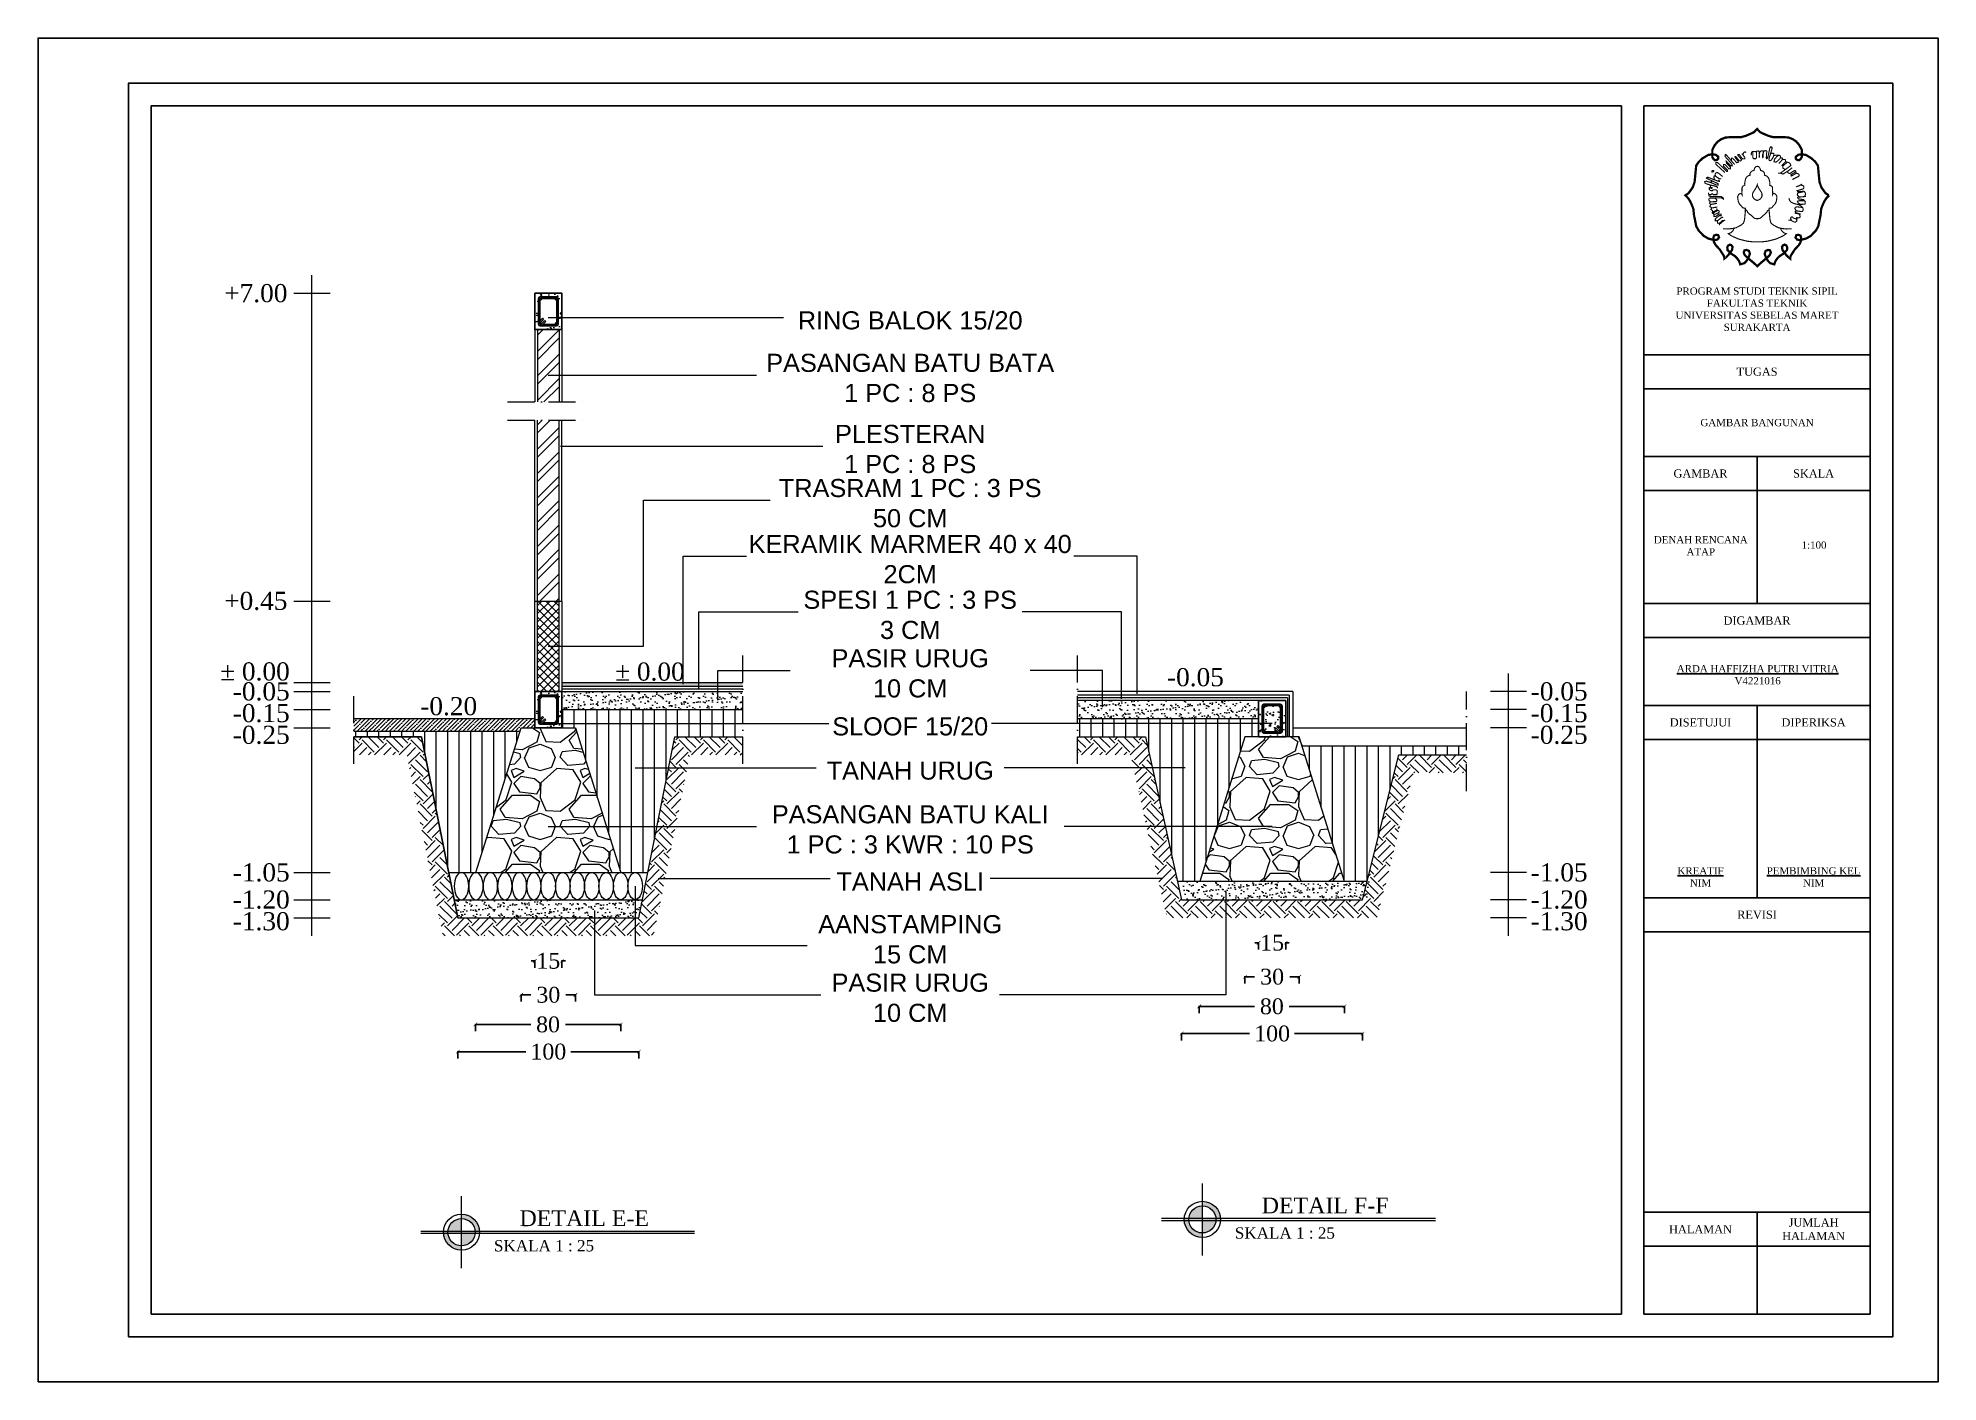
# Model space of a CAD drawing. Header units: millimetres. Extents: x -12161372 to 46643, y -9506984 to 15358.
# Drawn here: x 15943 to 20143, y -5825 to -2855 of the extents above; entities that cross this region are included whole.
import ezdxf

# ---------------------------------------------------------------- set-up
doc = ezdxf.new("R2010")
doc.units = ezdxf.units.MM
doc.linetypes.add('ACAD_ISO10W100', pattern=[18, 12, -3, 0, -3])
for name, color, linetype, lineweight in [('dimensi', 50, 'Continuous', 5), ('garis potongan', 3, 'ACAD_ISO10W100', 18), ('hatch', 7, 'Continuous', 5), ('Normalisasi', 7, 'Continuous', 0), ('pondasi', 7, 'Continuous', 13), ('teks', 255, 'Continuous', 5)]:
    doc.layers.add(name, color=color, linetype=linetype, lineweight=lineweight)
doc.layers.add('sloof', color=7, linetype='Continuous')
doc.styles.add('st3', font='arial.ttf', dxfattribs={"height": 10})
doc.styles.get("Standard").update_dxf_attribs({"font": 'arial.ttf'})
doc.styles.add('teks1', font='times.ttf', dxfattribs={"height": 35})
doc.styles.add('teks3', font='times.ttf', dxfattribs={"height": 25})
doc.linetypes.add('BATTING', pattern='A,0.00254,-2.54,[134,ltypeshp.shx,S=2.54,R=0,X=-2.54,Y=0],-5.08,[134,ltypeshp.shx,S=2.54,R=180,X=2.54,Y=0],-2.54', length=10.16254)
doc.dimstyles.new('dimensi1', dxfattribs={"dimtxt": 35, "dimasz": 8, "dimexe": 15, "dimexo": 20, "dimgap": 15, "dimtad": 0, "dimdec": 0, "dimlfac": 0.25, "dimzin": 0, "dimdsep": 46, "dimtxsty": 'teks1', "dimblk": 'ARCHTICK', "dimcen": 0.09, "dimadec": 0, "dimazin": 0, "dimtfac": 1, "dimtdec": 0, "dimtix": 1, "dimtofl": 0, "dimtmove": 0, "dimatfit": 3, "dimldrblk": 'ARCHTICK', "dimfxl": 1, "dimfxlon": 1, "dimtolj": 1, "dimtzin": 0, "dimarcsym": 0})
pattern_1 = [(37.5, (-1235.9, -4750.622), (-0.640013, 19.57653), [0, -15.4432, 0, -17.272, 0, -16.51]), (7.5, (-1235.9, -4750.622), (17.98093, 28.673004), [0, -8.3312, 0, -13.9192, 0, -5.334]), (327.5, (-1248.397, -4750.622), (31.639695, 0.057487), [0, -5.08, 0, -18.288, 0, -23.876]), (317.5, (-1248.397, -4750.622), (30.54226, 8.917173), [0, -2.54, 0, -11.9888, 0, -13.716])]
pattern_2 = [(45, (-1235.9, -958.082), (0, 53.88154), [38.1, -38.1]), (45, (-1246.003, -947.98), (0, 53.88154), [38.1, -38.1]), (45, (-1256.106, -937.877), (0, 53.88154), [38.1, -38.1]), (135, (-1256.106, -931.14), (-53.88154, 0), [38.1, -38.1]), (135, (-1246.003, -921.04), (-53.88154, 0), [38.1, -38.1]), (135, (-1235.9, -910.936), (-53.88154, 0), [38.1, -38.1])]
pattern_3 = [(45, (-1235.9, -4750.62), (-26.94077, 26.94077), []), (45, (-1217.94, -4750.62), (-26.94077, 26.94077), [])]

msp = doc.modelspace()

# ---------------------------------------------------------------- texts
at = {"attachment_point": 5}
for s, insert, char_height, width in [('{\\fTimes New Roman|b0|i0|c0|p18;PROGRAM STUDI TEKNIK SIPIL\\PFAKULTAS TEKNIK\\PUNIVERSITAS SEBELAS MARET\\PSURAKARTA}', (19743.026, -3454.534), 16, 500), ('{\\fTimes New Roman|b0|i0|c0|p18;TUGAS}', (19743.026, -3592.685), 18, 500), ('{\\fTimes New Roman|b0|i0|c0|p18;GAMBAR BANGUNAN}', (19743.026, -3705.185), 16, 500), ('{\\fTimes New Roman|b0|i0|c0|p18;GAMBAR}', (19618.026, -3817.685), 18, 250), ('{\\fTimes New Roman|b0|i0|c0|p18;SKALA}', (19868.026, -3817.685), 18, 250), ('{\\fTimes New Roman|b0|i0|c0|p18;DENAH RENCANA ATAP}', (19618.626, -3977.334), 16, 250), ('{\\fTimes New Roman|b0|i0|c0|p18;1:100}', (19869.017, -3975.889), 16, 250), ('{\\fTimes New Roman|b0|i0|c0|p18;DIGAMBAR}', (19743.026, -4142.685), 18, 500), ('{\\fTimes New Roman|b0|i0|c0|p18;\\LARDA HAFFIZHA PUTRI VITRIA\\l\\PV4221016}', (19744.424, -4262.416), 16, 500), ('{\\fTimes New Roman|b0|i0|c0|p18;DISETUJUI}', (19618.026, -4367.685), 18, 250), ('{\\fTimes New Roman|b0|i0|c0|p18;DIPERIKSA}', (19868.026, -4367.685), 18, 250), ('{\\fTimes New Roman|b0|i0|c0|p18;\\LKREATIF\\l\\PNIM}', (19618.026, -4708.97), 16, 250), ('{\\fTimes New Roman|b0|i0|c0|p18;\\LPEMBIMBING KEL\\l\\PNIM}', (19868.026, -4708.97), 16, 250), ('{\\fTimes New Roman|b0|i0|c0|p18;REVISI}', (19743.026, -4792.685), 18, 500), ('{\\fTimes New Roman|b0|i0|c0|p18;HALAMAN}', (19618.026, -5487.685), 18, 250), ('{\\fTimes New Roman|b0|i0|c0|p18;JUMLAH\\PHALAMAN}', (19868.026, -5487.685), 18, 250)]:
    msp.add_mtext(s, dxfattribs=dict(at, insert=insert, char_height=char_height, width=width))
at = {"layer": 'dimensi', "char_height": 40, "attachment_point": 5, "style": 'teks3'}
for s, width, insert in [('+7.00', 17.13429, (16424.524, -3419.397)), ('+0.45', 17.13429, (16424.524, -4099.397)), ('%%P 0.00', 252.20239, (16422.524, -4255.348)), ('%%P 0.00', 252.20239, (17295.623, -4255.752)), ('-0.05', 17.13429, (16436.524, -4299.397)), ('-0.05', 17.13429, (18501.579, -4268.02)), ('-0.05', 17.13429, (19305.588, -4299.397)), ('-0.20', 17.13429, (16850.905, -4332.109)), ('-0.15', 17.13429, (16436.524, -4347.397)), ('-0.15', 17.13429, (19305.588, -4347.397)), ('-0.25', 17.13429, (16436.524, -4395.397)), ('-0.25', 17.13429, (19305.588, -4395.397)), ('-1.05', 17.13429, (16436.524, -4699.397)), ('-1.05', 17.13429, (19305.588, -4699.397)), ('-1.20', 17.13429, (16436.524, -4759.397)), ('-1.20', 17.13429, (19305.588, -4759.397)), ('-1.30', 17.13429, (16436.524, -4807.397)), ('-1.30', 17.13429, (19305.588, -4807.397))]:
    msp.add_mtext_dynamic_manual_height_columns(s, width=width, gutter_width=15, heights=[0], dxfattribs=dict(at, insert=insert))
at = {"layer": 'hatch', "ltscale": 0.8, "attachment_point": 5}
for s, width, insert, char_height, style in [('DETAIL F-F', 430, (18788.25, -5435.167), 35, 'teks1'), ('DETAIL E-E', 430, (17150.545, -5463.371), 35, 'teks1'), ('SKALA 1 : 25', 254.73915, (18699.291, -5496.172), 25, 'teks3'), ('SKALA 1 : 25', 254.73915, (17061.587, -5524.375), 25, 'teks3')]:
    msp.add_mtext_dynamic_manual_height_columns(s, width=width, gutter_width=125, heights=[0], dxfattribs=dict(at, insert=insert, char_height=char_height, style=style))
at = {"layer": 'teks', "char_height": 40, "attachment_point": 5, "style": 'st3'}
for s, width, insert in [('RING BALOK 15/20', 525.73842, (17871.056, -3479.397)), ('PASANGAN BATU BATA\\P1 PC : 8 PS', 774.94828, (17871.056, -3606.609)), ('PLESTERAN\\P1 PC : 8 PS', 331.29959, (17871.056, -3763.636)), ('TRASRAM 1 PC : 3 PS\\P50 CM', 714.38905, (17871.056, -3883.272)), ('KERAMIK MARMER 40 x 40\\P2CM', 805.30181, (17871.056, -4006.951)), ('SPESI 1 PC : 3 PS\\P3 CM', 654.51652, (17871.056, -4130.187)), ('PASIR URUG 10 CM', 389.13483, (17871.056, -4259.387)), ('SLOOF 15/20', 363.23504, (17871.056, -4376.66)), ('TANAH URUG', 381.95679, (17871.056, -4474.293)), ('PASANGAN BATU KALI\\P1 PC : 3 KWR : 10 PS', 764.86058, (17871.056, -4604.206)), ('TANAH ASLI', 331.14062, (17871.056, -4719.492)), ('AANSTAMPING\\P15 CM', 478.24011, (17871.056, -4847.105)), ('PASIR URUG\\P10 CM', 408.70219, (17871.056, -4976.304))]:
    msp.add_mtext_dynamic_manual_height_columns(s, width=width, gutter_width=15, heights=[0], dxfattribs=dict(at, insert=insert))

# ---------------------------------------------------------------- blocks, each defined once
blk = doc.blocks.new('_ArchTick')
at = {"color": 0, "linetype": 'ByBlock', "const_width": 0.15}
blk.add_lwpolyline([(-0.5, -0.5), (0.5, 0.5)], dxfattribs=at)
blk = doc.blocks.new('*D585')
at = {"layer": 'Defpoints', "color": 0, "transparency": 16777216}
for p in [(17041.1, -4379.4), (17101.1, -4379.4), (17101.1, -4894.6)]:
    blk.add_point(p, dxfattribs=at)
at = {"layer": 'hatch', "color": 0, "lineweight": -2, "transparency": 16777216}
for p, q in [((17041.1, -4894.6), (17033.1, -4894.6)), ((17041.1, -4893.6), (17041.1, -4909.6)), ((17101.1, -4893.6), (17101.1, -4909.6)), ((17101.1, -4894.6), (17109.1, -4894.6))]:
    blk.add_line(p, q, dxfattribs=at)
at = {"layer": 'hatch', "color": 0, "lineweight": -2, "transparency": 16777216, "xscale": 8, "yscale": 8, "zscale": 8}
blk.add_blockref('_ArchTick', (17041.1, -4894.6), dxfattribs=at)
at = {"layer": 'hatch', "color": 0, "lineweight": -2, "transparency": 16777216, "xscale": 8, "yscale": 8, "zscale": 8, "rotation": 180}
blk.add_blockref('_ArchTick', (17101.1, -4894.6), dxfattribs=at)
at = {"layer": 'hatch', "color": 0, "transparency": 16777216, "insert": (17071.1, -4894.6), "char_height": 35, "attachment_point": 5, "style": 'teks1'}
blk.add_mtext('\\A1;15', dxfattribs=at)
blk = doc.blocks.new('*D586')
at = {"layer": 'Defpoints', "color": 0, "transparency": 16777216}
for p in [(17011.1, -4379.4), (17131.1, -4379.4), (17131.1, -4969.7)]:
    blk.add_point(p, dxfattribs=at)
at = {"layer": 'hatch', "color": 0, "lineweight": -2, "transparency": 16777216}
for p, q in [((17011.1, -4968.7), (17011.1, -4984.7)), ((17011.1, -4969.7), (17032.2, -4969.7)), ((17131.1, -4969.7), (17109.9, -4969.7)), ((17131.1, -4968.7), (17131.1, -4984.7))]:
    blk.add_line(p, q, dxfattribs=at)
at = {"layer": 'hatch', "color": 0, "lineweight": -2, "transparency": 16777216, "xscale": 8, "yscale": 8, "zscale": 8, "rotation": 180}
blk.add_blockref('_ArchTick', (17011.1, -4969.7), dxfattribs=at)
at = {"layer": 'hatch', "color": 0, "lineweight": -2, "transparency": 16777216, "xscale": 8, "yscale": 8, "zscale": 8}
blk.add_blockref('_ArchTick', (17131.1, -4969.7), dxfattribs=at)
at = {"layer": 'hatch', "color": 0, "transparency": 16777216, "insert": (17071.1, -4969.7), "char_height": 35, "attachment_point": 5, "style": 'teks1'}
blk.add_mtext('\\A1;30', dxfattribs=at)
blk = doc.blocks.new('*D587')
at = {"layer": 'Defpoints', "color": 0, "transparency": 16777216}
for p in [(16910, -4699.5), (17231.1, -4699.4), (17231.1, -5035.2)]:
    blk.add_point(p, dxfattribs=at)
at = {"layer": 'hatch', "color": 0, "lineweight": -2, "transparency": 16777216}
for p, q in [((16910, -5034.2), (16910, -5050.2)), ((16910, -5035.2), (17032.2, -5035.2)), ((17231.1, -5035.2), (17108.9, -5035.2)), ((17231.1, -5034.2), (17231.1, -5050.2))]:
    blk.add_line(p, q, dxfattribs=at)
at = {"layer": 'hatch', "color": 0, "lineweight": -2, "transparency": 16777216, "xscale": 8, "yscale": 8, "zscale": 8, "rotation": 180}
blk.add_blockref('_ArchTick', (16910, -5035.2), dxfattribs=at)
at = {"layer": 'hatch', "color": 0, "lineweight": -2, "transparency": 16777216, "xscale": 8, "yscale": 8, "zscale": 8}
blk.add_blockref('_ArchTick', (17231.1, -5035.2), dxfattribs=at)
at = {"layer": 'hatch', "color": 0, "transparency": 16777216, "insert": (17070.5, -5035.2), "char_height": 35, "attachment_point": 5, "style": 'teks1'}
blk.add_mtext('\\A1;80', dxfattribs=at)
blk = doc.blocks.new('*D588')
at = {"layer": 'Defpoints', "color": 0, "transparency": 16777216}
for p in [(16871.1, -4799.4), (17271.1, -4799.4), (17271.1, -5095.3)]:
    blk.add_point(p, dxfattribs=at)
at = {"layer": 'hatch', "color": 0, "lineweight": -2, "transparency": 16777216}
for p, q in [((16871.1, -5094.3), (16871.1, -5110.3)), ((16871.1, -5095.3), (17021.2, -5095.3)), ((17271.1, -5095.3), (17120.9, -5095.3)), ((17271.1, -5094.3), (17271.1, -5110.3))]:
    blk.add_line(p, q, dxfattribs=at)
at = {"layer": 'hatch', "color": 0, "lineweight": -2, "transparency": 16777216, "xscale": 8, "yscale": 8, "zscale": 8, "rotation": 180}
blk.add_blockref('_ArchTick', (16871.1, -5095.3), dxfattribs=at)
at = {"layer": 'hatch', "color": 0, "lineweight": -2, "transparency": 16777216, "xscale": 8, "yscale": 8, "zscale": 8}
blk.add_blockref('_ArchTick', (17271.1, -5095.3), dxfattribs=at)
at = {"layer": 'hatch', "color": 0, "transparency": 16777216, "insert": (17071.1, -5095.3), "char_height": 35, "attachment_point": 5, "style": 'teks1'}
blk.add_mtext('\\A1;100', dxfattribs=at)
blk = doc.blocks.new('*D589')
at = {"layer": 'Defpoints', "color": 0, "transparency": 16777216}
for p in [(18641.1, -4339.4), (18701.1, -4339.4), (18701.1, -4854.6)]:
    blk.add_point(p, dxfattribs=at)
at = {"layer": 'hatch', "color": 0, "lineweight": -2, "transparency": 16777216}
for p, q in [((18641.1, -4854.6), (18633.1, -4854.6)), ((18641.1, -4853.6), (18641.1, -4869.6)), ((18701.1, -4853.6), (18701.1, -4869.6)), ((18701.1, -4854.6), (18709.1, -4854.6))]:
    blk.add_line(p, q, dxfattribs=at)
at = {"layer": 'hatch', "color": 0, "lineweight": -2, "transparency": 16777216, "xscale": 8, "yscale": 8, "zscale": 8}
blk.add_blockref('_ArchTick', (18641.1, -4854.6), dxfattribs=at)
at = {"layer": 'hatch', "color": 0, "lineweight": -2, "transparency": 16777216, "xscale": 8, "yscale": 8, "zscale": 8, "rotation": 180}
blk.add_blockref('_ArchTick', (18701.1, -4854.6), dxfattribs=at)
at = {"layer": 'hatch', "color": 0, "transparency": 16777216, "insert": (18671.1, -4854.6), "char_height": 35, "attachment_point": 5, "style": 'teks1'}
blk.add_mtext('\\A1;15', dxfattribs=at)
blk = doc.blocks.new('*D590')
at = {"layer": 'Defpoints', "color": 0, "transparency": 16777216}
for p in [(18611.1, -4339.4), (18731.1, -4339.4), (18731.1, -4929.7)]:
    blk.add_point(p, dxfattribs=at)
at = {"layer": 'hatch', "color": 0, "lineweight": -2, "transparency": 16777216}
for p, q in [((18611.1, -4928.7), (18611.1, -4944.7)), ((18611.1, -4929.7), (18632.2, -4929.7)), ((18731.1, -4929.7), (18709.9, -4929.7)), ((18731.1, -4928.7), (18731.1, -4944.7))]:
    blk.add_line(p, q, dxfattribs=at)
at = {"layer": 'hatch', "color": 0, "lineweight": -2, "transparency": 16777216, "xscale": 8, "yscale": 8, "zscale": 8, "rotation": 180}
blk.add_blockref('_ArchTick', (18611.1, -4929.7), dxfattribs=at)
at = {"layer": 'hatch', "color": 0, "lineweight": -2, "transparency": 16777216, "xscale": 8, "yscale": 8, "zscale": 8}
blk.add_blockref('_ArchTick', (18731.1, -4929.7), dxfattribs=at)
at = {"layer": 'hatch', "color": 0, "transparency": 16777216, "insert": (18671.1, -4929.7), "char_height": 35, "attachment_point": 5, "style": 'teks1'}
blk.add_mtext('\\A1;30', dxfattribs=at)
blk = doc.blocks.new('*D591')
at = {"layer": 'Defpoints', "color": 0, "transparency": 16777216}
for p in [(18510, -4659.5), (18831.1, -4659.4), (18831.1, -4995.2)]:
    blk.add_point(p, dxfattribs=at)
at = {"layer": 'hatch', "color": 0, "lineweight": -2, "transparency": 16777216}
for p, q in [((18510, -4994.2), (18510, -5010.2)), ((18510, -4995.2), (18632.2, -4995.2)), ((18831.1, -4995.2), (18708.9, -4995.2)), ((18831.1, -4994.2), (18831.1, -5010.2))]:
    blk.add_line(p, q, dxfattribs=at)
at = {"layer": 'hatch', "color": 0, "lineweight": -2, "transparency": 16777216, "xscale": 8, "yscale": 8, "zscale": 8, "rotation": 180}
blk.add_blockref('_ArchTick', (18510, -4995.2), dxfattribs=at)
at = {"layer": 'hatch', "color": 0, "lineweight": -2, "transparency": 16777216, "xscale": 8, "yscale": 8, "zscale": 8}
blk.add_blockref('_ArchTick', (18831.1, -4995.2), dxfattribs=at)
at = {"layer": 'hatch', "color": 0, "transparency": 16777216, "insert": (18670.5, -4995.2), "char_height": 35, "attachment_point": 5, "style": 'teks1'}
blk.add_mtext('\\A1;80', dxfattribs=at)
blk = doc.blocks.new('*D592')
at = {"layer": 'Defpoints', "color": 0, "transparency": 16777216}
for p in [(18471.1, -4759.4), (18871.1, -4759.4), (18871.1, -5055.3)]:
    blk.add_point(p, dxfattribs=at)
at = {"layer": 'hatch', "color": 0, "lineweight": -2, "transparency": 16777216}
for p, q in [((18471.1, -5054.3), (18471.1, -5070.3)), ((18471.1, -5055.3), (18621.2, -5055.3)), ((18871.1, -5055.3), (18720.9, -5055.3)), ((18871.1, -5054.3), (18871.1, -5070.3))]:
    blk.add_line(p, q, dxfattribs=at)
at = {"layer": 'hatch', "color": 0, "lineweight": -2, "transparency": 16777216, "xscale": 8, "yscale": 8, "zscale": 8, "rotation": 180}
blk.add_blockref('_ArchTick', (18471.1, -5055.3), dxfattribs=at)
at = {"layer": 'hatch', "color": 0, "lineweight": -2, "transparency": 16777216, "xscale": 8, "yscale": 8, "zscale": 8}
blk.add_blockref('_ArchTick', (18871.1, -5055.3), dxfattribs=at)
at = {"layer": 'hatch', "color": 0, "transparency": 16777216, "insert": (18671.1, -5055.3), "char_height": 35, "attachment_point": 5, "style": 'teks1'}
blk.add_mtext('\\A1;100', dxfattribs=at)

# ---------------------------------------------------------------- dimensions: what is measured, and where the dimension line sits
at = {"layer": 'hatch'}
for base, p1, p2, picture, middle in [((18731.056, -4929.716), (18611.056, -4339.397), (18731.056, -4339.397), '*D590', (18671.056, -4929.716)), ((18701.056, -4854.598), (18641.056, -4339.397), (18701.056, -4339.397), '*D589', (18671.056, -4854.598)), ((17131.056, -4969.716), (17011.056, -4379.397), (17131.056, -4379.397), '*D586', (17071.056, -4969.716)), ((17101.056, -4894.598), (17041.056, -4379.397), (17101.056, -4379.397), '*D585', (17071.056, -4894.598)), ((18831.056, -4995.19), (18510.001, -4659.462), (18831.056, -4659.397), '*D591', (18670.529, -4995.19)), ((17231.056, -5035.19), (16910.001, -4699.462), (17231.056, -4699.397), '*D587', (17070.529, -5035.19)), ((18871.056, -5055.275), (18471.056, -4759.397), (18871.056, -4759.397), '*D592', (18671.056, -5055.275)), ((17271.056, -5095.275), (16871.056, -4799.397), (17271.056, -4799.397), '*D588', (17071.056, -5095.275))]:
    dim = msp.add_linear_dim(base=base, p1=p1, p2=p2, dimstyle='dimensi1', dxfattribs=at)
    dim.commit()
    dim.dimension.update_dxf_attribs({"geometry": picture, "text_midpoint": middle})

# ---------------------------------------------------------------- hatches: boundary and pattern name
at = {"layer": 'hatch'}
h = msp.add_hatch(dxfattribs=at)
h.set_pattern_fill('AR-CONC', color=256, scale=0.2)
h.set_pattern_definition([(50, (-794.79, -3253.088), (36.436934, -3.187817), [3.81, -41.91]), (355, (-794.79, -3253.088), (-7.048684, 38.21137), [3.048, -33.52812]), (100.45144, (-791.754, -3253.353), (29.38825, 35.02355), [3.238, -35.61805]), (46.1842, (-794.79, -3242.928), (54.21581, -8.40847), [5.715, -62.865]), (96.63556, (-790.273, -3243.63), (47.48083, 49.48522), [4.857, -53.42712]), (351.18415, (-794.79, -3242.93), (47.48083, 49.48522), [4.572, -50.29195]), (21, (-789.71, -3245.468), (30.32288, -20.45304), [3.81, -41.91]), (326, (-789.71, -3245.468), (12.360406, 36.83759), [3.048, -33.528]), (71.45144, (-787.184, -3247.172), (42.683284, 16.384554), [3.238, -35.61799]), (37.5, (-794.791, -3253.088), (0.617721, 16.911008), [0, -33.1216, 0, -34.036, 0, -33.655]), (7.5, (-794.79, -3253.088), (13.363933, 20.036115), [0, -19.4056, 0, -32.3596, 0, -12.827]), (327.5, (-806.119, -3253.088), (27.118119, -1.145749), [0, -12.7, 0, -39.624, 0, -52.578]), (317.5, (-811.2, -3253.088), (29.625836, 5.085298), [0, -16.51, 0, -26.3144, 0, -37.338])])
h.paths.add_polyline_path([(17087.856, -3430.597, 1.88039364), (17089.816, -3432.386, 0.3793822)], flags=0)
h.paths.add_polyline_path([(17041.056, -3499.397), (17101.056, -3499.397), (17101.056, -3419.397), (17041.056, -3419.397)])
h.paths.add_polyline_path([(17053.056, -3427.397, 0.41421356), (17049.056, -3431.397), (17049.056, -3487.397, 0.41421356), (17053.056, -3491.397), (17089.056, -3491.397, 0.41421356), (17093.056, -3487.397), (17093.056, -3431.397, 0.41421356), (17089.056, -3427.397)], flags=16)
h.paths.add_polyline_path([(17054.256, -3488.197, 1.88039364), (17052.297, -3486.408, 0.3793822)], flags=0)
h = msp.add_hatch(dxfattribs=at)
h.set_pattern_fill('ANSI32', color=256, scale=4)
h.set_pattern_definition(pattern_3)
h.paths.add_polyline_path([(17047.056, -3499.397), (17095.056, -3499.397), (17095.056, -3659.397), (17047.056, -3659.397)])
h = msp.add_hatch(dxfattribs=at)
h.set_pattern_fill('ANSI32', color=256, scale=4)
h.set_pattern_definition(pattern_3)
h.paths.add_polyline_path([(17047.056, -4099.397), (17095.056, -4099.397), (17095.056, -3699.397), (17047.056, -3699.397)])
h = msp.add_hatch(dxfattribs=at)
h.set_pattern_fill('ANSI37', color=256, scale=4)
h.set_pattern_definition([(45, (-24705.957, 8450.317), (-8.980256, 8.980256), []), (135, (-24705.957, 8450.317), (-8.980256, -8.980256), [])])
h.paths.add_polyline_path([(17095.056, -4099.397), (17047.056, -4099.397), (17047.056, -4299.397), (17095.056, -4299.397)])
h = msp.add_hatch(color=256, dxfattribs=at)
h.dxf.hatch_style = 1
h.paths.add_polyline_path([(17501.056, -4279.397), (17101.056, -4279.397), (17101.056, -4287.397), (17501.056, -4287.397)])
h = msp.add_hatch(dxfattribs=at)
h.set_pattern_fill('AR-CONC', color=256, scale=0.2)
h.set_pattern_definition([(50, (-794.79, -4133.088), (36.436934, -3.187817), [3.81, -41.91]), (355, (-794.79, -4133.088), (-7.048684, 38.21137), [3.048, -33.52812]), (100.45144, (-791.754, -4133.353), (29.38825, 35.02355), [3.238, -35.61805]), (46.1842, (-794.79, -4122.928), (54.21581, -8.40847), [5.715, -62.865]), (96.63556, (-790.273, -4123.63), (47.48083, 49.48522), [4.857, -53.42712]), (351.18415, (-794.79, -4122.93), (47.48083, 49.48522), [4.572, -50.29195]), (21, (-789.71, -4125.468), (30.32288, -20.45304), [3.81, -41.91]), (326, (-789.71, -4125.468), (12.360406, 36.83759), [3.048, -33.528]), (71.45144, (-787.184, -4127.172), (42.683284, 16.384554), [3.238, -35.61799]), (37.5, (-794.791, -4133.088), (0.617721, 16.911008), [0, -33.1216, 0, -34.036, 0, -33.655]), (7.5, (-794.79, -4133.088), (13.363933, 20.036115), [0, -19.4056, 0, -32.3596, 0, -12.827]), (327.5, (-806.119, -4133.088), (27.118119, -1.145749), [0, -12.7, 0, -39.624, 0, -52.578]), (317.5, (-811.2, -4133.088), (29.625836, 5.085298), [0, -16.51, 0, -26.3144, 0, -37.338])])
h.paths.add_polyline_path([(17087.856, -4310.597, 1.88039364), (17089.816, -4312.386, 0.3793822)], flags=0)
h.paths.add_polyline_path([(17041.056, -4379.397), (17101.056, -4379.397), (17101.056, -4299.397), (17041.056, -4299.397)])
h.paths.add_polyline_path([(17053.056, -4307.397, 0.41421356), (17049.056, -4311.397), (17049.056, -4367.397, 0.41421356), (17053.056, -4371.397), (17089.056, -4371.397, 0.41421356), (17093.056, -4367.397), (17093.056, -4311.397, 0.41421356), (17089.056, -4307.397)], flags=16)
h.paths.add_polyline_path([(17054.256, -4368.197, 1.88039364), (17052.297, -4366.408, 0.3793822)], flags=0)
h = msp.add_hatch(dxfattribs=at)
h.set_pattern_fill('AR-SAND', color=256, scale=0.4)
h.set_pattern_definition(pattern_1)
h.paths.add_polyline_path([(17501.056, -4339.397), (17501.056, -4299.397), (17101.056, -4299.397), (17101.056, -4339.397)])
h = msp.add_hatch(dxfattribs=at)
h.set_pattern_fill('AR-SAND', color=256, scale=0.4)
h.set_pattern_definition([(37.5, (-1235.9, -4770.622), (-0.640013, 19.57653), [0, -15.4432, 0, -17.272, 0, -16.51]), (7.5, (-1235.9, -4770.622), (17.98093, 28.673004), [0, -8.3312, 0, -13.9192, 0, -5.334]), (327.5, (-1248.397, -4770.622), (31.639695, 0.057487), [0, -5.08, 0, -18.288, 0, -23.876]), (317.5, (-1248.397, -4770.622), (30.542258, 8.917173), [0, -2.54, 0, -11.9888, 0, -13.716])])
h.paths.add_polyline_path([(18641.056, -4359.397), (18641.056, -4319.397), (18241.056, -4319.397), (18241.056, -4359.397)])
h = msp.add_hatch(dxfattribs=at)
h.set_pattern_fill('AR-CONC', color=256, scale=0.2)
h.set_pattern_definition([(50, (-794.79, -4153.088), (36.436934, -3.187817), [3.81, -41.91]), (355, (-794.79, -4153.088), (-7.048684, 38.21137), [3.048, -33.52812]), (100.45144, (-791.754, -4153.353), (29.38825, 35.02355), [3.238, -35.61805]), (46.1842, (-794.79, -4142.928), (54.21581, -8.40847), [5.715, -62.865]), (96.63556, (-790.273, -4143.63), (47.48083, 49.48522), [4.857, -53.42712]), (351.18415, (-794.79, -4142.93), (47.48083, 49.48522), [4.572, -50.29195]), (21, (-789.71, -4145.468), (30.32288, -20.45304), [3.81, -41.91]), (326, (-789.71, -4145.468), (12.360406, 36.83759), [3.048, -33.528]), (71.45144, (-787.184, -4147.172), (42.683284, 16.384554), [3.238, -35.61799]), (37.5, (-794.791, -4153.088), (0.617721, 16.911008), [0, -33.1216, 0, -34.036, 0, -33.655]), (7.5, (-794.79, -4153.088), (13.363933, 20.036115), [0, -19.4056, 0, -32.3596, 0, -12.827]), (327.5, (-806.119, -4153.088), (27.118119, -1.145749), [0, -12.7, 0, -39.624, 0, -52.578]), (317.5, (-811.2, -4153.088), (29.625836, 5.085298), [0, -16.51, 0, -26.3144, 0, -37.338])])
h.paths.add_polyline_path([(18652.256, -4330.597), (18689.856, -4330.597), (18689.856, -4395.123), (18682.931, -4388.197), (18652.256, -4388.197)], flags=16)
h.paths.add_polyline_path([(18701.056, -4319.397), (18641.056, -4319.397), (18641.056, -4399.397), (18701.056, -4399.397)])
h.paths.add_polyline_path([(18693.056, -4331.397, 0.41421356), (18689.056, -4327.397), (18653.056, -4327.397, 0.41421356), (18649.056, -4331.397), (18649.056, -4387.397, 0.41421356), (18653.056, -4391.397), (18689.056, -4391.397, 0.41421356), (18693.056, -4387.397)], flags=16)
h.paths.add_polyline_path([(18687.856, -4330.597, 1.88039364), (18689.816, -4332.386, 0.3793822)], flags=0)
h = msp.add_hatch(dxfattribs=at)
h.set_pattern_fill('ANSI35', color=256, scale=2)
h.set_pattern_definition([(45, (-5565.003, -3592.555), (-8.980256, 8.980256), []), (45, (-5556.022, -3592.555), (-8.980256, 8.980256), [15.875, -3.175, 0, -3.175])])
h.paths.add_polyline_path([(16641.056, -4359.397), (16641.056, -4387.397), (17008.556, -4387.397), (17011.056, -4379.397), (17041.056, -4379.397), (17041.056, -4359.397)])
h = msp.add_hatch(dxfattribs=at)
h.set_pattern_fill('ANSI31', color=256, scale=8, angle=45)
h.set_pattern_definition([(90, (-1235.9, -4750.622), (-25.4, 0), [])])
h.paths.add_polyline_path([(17351.056, -4399.397), (17501.056, -4399.397), (17501.056, -4339.397), (17101.056, -4339.397), (17101.056, -4379.397), (17131.056, -4379.397), (17231.056, -4699.397), (17291.056, -4699.397)])
h = msp.add_hatch(dxfattribs=at)
h.set_pattern_fill('ANSI31', color=256, scale=8, angle=45)
h.set_pattern_definition([(90, (-1235.9, -4790.622), (-25.4, 0), [])])
h.paths.add_polyline_path([(18462.167, -4719.397), (18511.056, -4719.397), (18611.056, -4399.397), (18641.056, -4399.397), (18641.056, -4359.397), (18241.056, -4359.397), (18241.056, -4399.397), (18391.056, -4399.397)])
h = msp.add_hatch(dxfattribs=at)
h.set_pattern_fill('ANSI31', color=256, scale=8, angle=45)
h.set_pattern_definition([(90, (-1235.9, -958.082), (-25.4, 0), [])])
h.paths.add_polyline_path([(17008.556, -4387.397), (16641.056, -4387.397), (16641.056, -4399.397), (16791.056, -4399.397), (16851.056, -4699.397), (16911.056, -4699.397)])
h = msp.add_hatch(dxfattribs=at)
h.set_pattern_fill('EARTH', color=256, scale=6, angle=45)
h.set_pattern_definition(pattern_2)
h.paths.add_polyline_path([(17383.848, -4439.397), (17501.056, -4439.397), (17501.056, -4399.397), (17351.056, -4399.397), (17271.056, -4799.397), (16871.056, -4799.397), (16791.056, -4399.397), (16641.056, -4399.397), (16641.056, -4439.397), (16758.264, -4439.397), (16838.264, -4839.397), (17303.848, -4839.397)])
h = msp.add_hatch(dxfattribs=at)
h.set_pattern_fill('GRAVEL', color=256, scale=6)
h.set_pattern_definition([(228.01279, (-1126.173, -4598.222), (-1219.2, -1371.6), [20.5033, -2029.829]), (184.96974, (-1139.8886, -4613.4616), (1828.7999993, 152.4000087), [35.1843, -3483.2429]), (132.51045, (-1174.941, -4616.51), (1524.0000006, -1676.3999994), [24.8089, -2456.0834]), (267.27369, (-1234.3766, -4654.61), (152.4000003, 3048), [32.0403, -3171.9862]), (292.833654, (-1235.9006, -4686.614), (-762, 1828.8), [31.418, -3110.3885]), (357.27369, (-1223.7086, -4715.57), (-3048, 152.4000003), [32.0403, -3171.9862]), (37.69424, (-1191.7046, -4717.0936), (-1981.1999999, -1524.0000001), [42.3716, -4194.7869]), (72.25533, (-1158.1766, -4691.1856), (1066.8000003, 3352.8), [40.0032, -3960.3154]), (121.429566, (-1145.9846, -4653.086), (-1219.2000002, 1981.2), [32.1488, -3182.7327]), (175.23636, (-1162.749, -4625.654), (1676.4, -152.4), [36.7028, -1798.4362]), (222.397438, (-1199.3246, -4622.6056), (-1828.8, -1676.4), [47.4647, -4699.0064]), (138.814075, (-1083.5, -4656.134), (-1066.8, 914.4), [16.2003, -1603.834]), (171.469234, (-1095.6926, -4645.466), (1981.2, -304.7999997), [30.8209, -3051.2783]), (225, (-1126.17, -4640.89), (-2e-14, -152.4), [21.5526, -193.9736]), (203.19859, (-1136.84, -4622.606), (762, 304.8), [11.6065, -1149.0373]), (291.80141, (-1147.51, -4627.178), (-152.4, 457.2), [16.4139, -804.2852]), (30.96376, (-1141.413, -4642.418), (457.2, 304.8), [26.6592, -861.9779]), (161.56505, (-1118.553, -4628.7), (304.8, -152.4), [19.2772, -462.6539]), (16.38954, (-1235.901, -4627.178), (1524, 457.2), [27.0053, -2673.5296]), (70.346176, (-1209.993, -4619.558), (-609.6, -1676.4), [22.6559, -2242.9329]), (293.19859, (-1118.553, -4598.222), (-304.8, 762), [23.2128, -1137.431]), (343.61046, (-1109.409, -4619.558), (-1524, 457.2), [27.0053, -2673.5296]), (339.44395, (-1235.9, -4721.666), (-762, 304.8), [26.0421, -1276.0641]), (294.77514, (-1211.517, -4730.81), (-762.000001, 1676.3999996), [21.8203, -2160.2156]), (66.80141, (-1117.029, -4750.622), (304.8, 762), [23.2128, -1137.431]), (17.354025, (-1107.885, -4729.286), (-1981.2, -609.6), [25.547, -2529.1426]), (69.44395, (-1191.705, -4750.622), (-304.8, -762), [13.021, -1289.0851]), (101.30993, (-1126.173, -4750.622), (-152.4, 609.6), [7.7709, -769.3197]), (165.96376, (-1127.697, -4743), (457.2, -152.4), [31.418, -596.9433]), (186.009006, (-1158.1766, -4735.382), (1524, 152.4), [29.116, -2882.4819]), (303.69007, (-1141.413, -4656.134), (-152.4, 304.8), [21.9794, -527.5066]), (353.157227, (-1129.2206, -4674.4216), (2590.8, -304.7999999), [38.3734, -3798.9605]), (60.9454, (-1091.12, -4678.994), (-609.6, -1066.8), [15.6905, -1553.3635]), (90, (-1083.5, -4665.28), (-152.4, 152.4), [9.144, -143.256]), (120.25644, (-1161.225, -4730.81), (609.6, -1066.8), [21.172, -2096.0364]), (48.01279, (-1171.893, -4712.522), (1219.2, 1371.6), [41.0066, -2009.3257]), (0, (-1144.46, -4682.04), (152.4, 152.4), [39.624, -112.776]), (325.304846, (-1104.837, -4682.042), (1524.0000006, -1066.799999), [24.0966, -2385.559]), (254.0546, (-1085.025, -4695.758), (-152.4, -609.6), [22.1897, -1087.299]), (207.645975, (-1091.1206, -4717.0936), (-2895.6, -1523.9999998), [36.1287, -3576.7479]), (175.42608, (-1123.1246, -4733.8576), (-1981.2, 152.4), [38.2218, -3783.9508])])
h.paths.add_polyline_path([(16911.056, -4699.397), (17231.056, -4699.397), (17131.056, -4379.397), (17011.056, -4379.397)])
h = msp.add_hatch(dxfattribs=at)
h.set_pattern_fill('EARTH', color=256, scale=6, angle=45)
h.set_pattern_definition(pattern_2)
h.paths.add_polyline_path([(18391.056, -4399.397), (18241.056, -4399.397), (18241.056, -4439.397), (18358.264, -4439.397), (18438.264, -4799.397), (18903.143, -4799.397), (18983.143, -4479.397), (19101.056, -4479.397), (19101.056, -4439.397), (18951.056, -4439.397), (18871.056, -4759.397), (18471.056, -4759.397)])
h = msp.add_hatch(dxfattribs=at)
h.set_pattern_fill('GRAVEL', color=256, scale=6)
h.set_pattern_definition([(228.01279, (-1126.173, -4618.222), (-1219.2, -1371.6), [20.5033, -2029.829]), (184.96974, (-1139.8886, -4633.4616), (1828.7999993, 152.4000087), [35.1843, -3483.2429]), (132.510447, (-1174.941, -4636.51), (1524.0000006, -1676.3999994), [24.8089, -2456.0834]), (267.27369, (-1234.3766, -4674.61), (152.4000003, 3048), [32.0403, -3171.9862]), (292.833654, (-1235.9006, -4706.614), (-762, 1828.8), [31.418, -3110.3885]), (357.27369, (-1223.7086, -4735.57), (-3048, 152.4000003), [32.0403, -3171.9862]), (37.69424, (-1191.7046, -4737.0936), (-1981.1999999, -1524.0000001), [42.3716, -4194.7869]), (72.25533, (-1158.1766, -4711.1856), (1066.8000003, 3352.7999999), [40.0032, -3960.3154]), (121.429566, (-1145.9846, -4673.086), (-1219.2000002, 1981.2), [32.1488, -3182.7327]), (175.23636, (-1162.749, -4645.654), (1676.4, -152.4), [36.7028, -1798.4362]), (222.397438, (-1199.3246, -4642.6056), (-1828.8, -1676.4000001), [47.4647, -4699.00635]), (138.814075, (-1083.5, -4676.134), (-1066.8, 914.4), [16.2003, -1603.834]), (171.469234, (-1095.6926, -4665.466), (1981.2, -304.7999997), [30.8209, -3051.2783]), (225, (-1126.17, -4660.89), (-2e-14, -152.4), [21.5526, -193.9736]), (203.19859, (-1136.84, -4642.606), (762, 304.8), [11.6065, -1149.0373]), (291.80141, (-1147.51, -4647.178), (-152.4, 457.2), [16.4139, -804.2852]), (30.96376, (-1141.413, -4662.418), (457.2, 304.8), [26.6592, -861.9779]), (161.56505, (-1118.553, -4648.7), (304.8, -152.4), [19.2772, -462.6539]), (16.38954, (-1235.901, -4647.178), (1524, 457.2), [27.0053, -2673.5296]), (70.346176, (-1209.993, -4639.558), (-609.6, -1676.4), [22.6559, -2242.9329]), (293.19859, (-1118.553, -4618.222), (-304.8, 762), [23.2128, -1137.431]), (343.61046, (-1109.409, -4639.558), (-1524, 457.2), [27.0053, -2673.5296]), (339.44395, (-1235.9, -4741.666), (-762, 304.8), [26.0421, -1276.0641]), (294.77514, (-1211.517, -4750.81), (-762.000001, 1676.3999996), [21.8203, -2160.2156]), (66.80141, (-1117.029, -4770.622), (304.8, 762), [23.2128, -1137.431]), (17.354025, (-1107.885, -4749.286), (-1981.2, -609.6), [25.547, -2529.1426]), (69.44395, (-1191.705, -4770.622), (-304.8, -762), [13.0211, -1289.0851]), (101.30993, (-1126.173, -4770.622), (-152.4, 609.6), [7.7709, -769.3197]), (165.96376, (-1127.697, -4763), (457.2, -152.4), [31.418, -596.9433]), (186.009006, (-1158.1766, -4755.382), (1524, 152.4), [29.116, -2882.4819]), (303.69007, (-1141.413, -4676.134), (-152.4, 304.8), [21.9794, -527.5066]), (353.157227, (-1129.2206, -4694.4216), (2590.8, -304.7999999), [38.3734, -3798.9605]), (60.9454, (-1091.12, -4698.994), (-609.6, -1066.8), [15.6905, -1553.3635]), (90, (-1083.5, -4685.28), (-152.4, 152.4), [9.144, -143.256]), (120.25644, (-1161.225, -4750.81), (609.6, -1066.8), [21.172, -2096.0364]), (48.01279, (-1171.893, -4732.522), (1219.2, 1371.6), [41.0066, -2009.3257]), (0, (-1144.46, -4702.04), (152.4, 152.4), [39.624, -112.776]), (325.304846, (-1104.837, -4702.042), (1524.0000006, -1066.799999), [24.0966, -2385.559]), (254.0546, (-1085.025, -4715.758), (-152.4, -609.6), [22.1897, -1087.299]), (207.645975, (-1091.1206, -4737.0936), (-2895.6000001, -1523.9999998), [36.1287, -3576.7479]), (175.42608, (-1123.1246, -4753.8576), (-1981.2, 152.4), [38.2218, -3783.9508])])
h.paths.add_polyline_path([(18731.056, -4399.397), (18611.056, -4399.397), (18511.056, -4719.397), (18831.056, -4719.397)])
h = msp.add_hatch(dxfattribs=at)
h.set_pattern_fill('ANSI31', color=256, scale=8, angle=45)
h.set_pattern_definition([(90, (-1235.9, -978.082), (-25.4, 0), [])])
h.paths.add_polyline_path([(18737.306, -4419.397), (19101.056, -4419.397), (19101.056, -4439.397), (18951.056, -4439.397), (18881.056, -4719.397), (18831.056, -4719.397)])
h = msp.add_hatch(dxfattribs=at)
h.set_pattern_fill('AR-SAND', color=256, scale=0.4)
h.set_pattern_definition([(37.5, (-1227.012, -4710.622), (-0.640013, 19.57653), [0, -15.4432, 0, -17.272, 0, -16.51]), (7.5, (-1227.012, -4710.622), (17.98093, 28.673004), [0, -8.3312, 0, -13.9192, 0, -5.334]), (327.5, (-1239.509, -4710.622), (31.639695, 0.057487), [0, -5.08, 0, -18.288, 0, -23.876]), (317.5, (-1239.509, -4710.622), (30.542258, 8.917173), [0, -2.54, 0, -11.9888, 0, -13.716])])
h.paths.add_polyline_path([(18879.945, -4759.397), (18887.945, -4719.397), (18471.945, -4719.397), (18479.945, -4759.397)])
h = msp.add_hatch(dxfattribs=at)
h.set_pattern_fill('AR-SAND', color=256, scale=0.4)
h.set_pattern_definition(pattern_1)
h.paths.add_polyline_path([(17271.056, -4799.397), (17279.056, -4759.397), (16863.056, -4759.397), (16871.056, -4799.397)])
at = {"layer": 'hatch', "ltscale": 0.8}
h = msp.add_hatch(color=256, dxfattribs=at)
h.dxf.hatch_style = 1
h.paths.add_polyline_path([(16879.215, -5464.124, 0.38998328), (16849.319, -5491.624), (16879.215, -5491.624)])
h.paths.add_polyline_path([(16879.215, -5496.624), (16879.215, -5491.624), (16849.319, -5491.624, 0.02086055), (16849.215, -5494.124, 0.02086055), (16849.319, -5496.624)])
h.paths.add_polyline_path([(16879.215, -5491.624), (16879.215, -5496.624), (16909.11, -5496.624, 0.02086055), (16909.215, -5494.124, 0.02086055), (16909.11, -5491.624)])
h.paths.add_polyline_path([(16879.215, -5496.624), (16879.215, -5524.124, 0.38998328), (16909.11, -5496.624)])
h.paths.add_polyline_path([(16879.215, -5454.124), (16879.215, -5464.124, -0.38998328), (16909.11, -5491.624), (16919.137, -5491.624, 0.39601219)])
h.paths.add_polyline_path([(16919.137, -5496.624, 0.01563646), (16919.215, -5494.124, 0.01563646), (16919.137, -5491.624), (16909.11, -5491.624, -0.02086055), (16909.215, -5494.124, -0.02086055), (16909.11, -5496.624)])
h.paths.add_polyline_path([(16849.319, -5496.624), (16839.293, -5496.624, 0.39601219), (16879.215, -5534.124), (16879.215, -5524.124, -0.38998328)])
h.paths.add_polyline_path([(16839.293, -5491.624, 0.01563646), (16839.215, -5494.124, 0.01563646), (16839.293, -5496.624), (16849.319, -5496.624, -0.02086055), (16849.215, -5494.124, -0.02086055), (16849.319, -5491.624)])
h = msp.add_hatch(color=256, dxfattribs=at)
h.dxf.hatch_style = 1
h.paths.add_polyline_path([(18516.92, -5435.921, 0.38998328), (18487.024, -5463.421), (18516.92, -5463.421)])
h.paths.add_polyline_path([(18516.92, -5468.421), (18516.92, -5463.421), (18487.024, -5463.421, 0.02086055), (18486.92, -5465.921, 0.02086055), (18487.024, -5468.421)])
h.paths.add_polyline_path([(18516.92, -5463.421), (18516.92, -5468.421), (18546.815, -5468.421, 0.02086055), (18546.92, -5465.921, 0.02086055), (18546.815, -5463.421)])
h.paths.add_polyline_path([(18516.92, -5468.421), (18516.92, -5495.921, 0.38998328), (18546.815, -5468.421)])
h.paths.add_polyline_path([(18516.92, -5425.921), (18516.92, -5435.921, -0.38998328), (18546.815, -5463.421), (18556.841, -5463.421, 0.39601219)])
h.paths.add_polyline_path([(18556.841, -5468.421, 0.01563646), (18556.92, -5465.921, 0.01563646), (18556.841, -5463.421), (18546.815, -5463.421, -0.02086055), (18546.92, -5465.921, -0.02086055), (18546.815, -5468.421)])
h.paths.add_polyline_path([(18487.024, -5468.421), (18476.998, -5468.421, 0.39601219), (18516.92, -5505.921), (18516.92, -5495.921, -0.38998328)])
h.paths.add_polyline_path([(18476.998, -5463.421, 0.01563646), (18476.92, -5465.921, 0.01563646), (18476.998, -5468.421), (18487.024, -5468.421, -0.02086055), (18486.92, -5465.921, -0.02086055), (18487.024, -5463.421)])

# ---------------------------------------------------------------- linework, layer by layer
for p, q in [((19493.026, -3555.185), (19993.026, -3555.185)), ((19493.026, -3630.185), (19993.026, -3630.185)), ((19493.026, -3780.185), (19993.026, -3780.185)), ((19743.026, -4105.185), (19743.026, -3780.185)), ((19493.026, -3855.185), (19993.026, -3855.185)), ((19493.026, -4105.185), (19993.026, -4105.185)), ((19493.026, -4180.185), (19993.026, -4180.185)), ((19493.026, -4330.185), (19993.026, -4330.185)), ((19743.026, -4330.185), (19743.026, -4755.185)), ((19493.026, -4405.185), (19993.026, -4405.185)), ((19493.026, -4755.185), (19993.026, -4755.185)), ((19493.026, -4830.185), (19993.026, -4830.185)), ((19493.026, -5450.185), (19993.026, -5450.185)), ((19743.026, -5675.185), (19743.026, -5450.185)), ((19493.026, -5525.185), (19993.026, -5525.185))]:
    msp.add_line(p, q)
for points in [[(15943.026, -5825.185), (20143.026, -5825.185), (20143.026, -2855.185), (15943.026, -2855.185)], [(16143.026, -5725.185), (20043.026, -5725.185), (20043.026, -2955.185), (16143.026, -2955.185)], [(16193.026, -5675.185), (19443.026, -5675.185), (19443.026, -3005.185), (16193.026, -3005.185)], [(19493.026, -5675.185), (19993.026, -5675.185), (19993.026, -3005.185), (19493.026, -3005.185)]]:
    msp.add_lwpolyline(points, close=True)
at = {"color": 0, "lineweight": -3}
for points, const_width in [([(19902.42, -3202.74), (19896.124, -3209.201), (19891.478, -3216.679), (19887.349, -3225.962), (19884.783, -3232.881), (19883.435, -3246.6), (19880.726, -3259.434), (19878.415, -3271.293), (19872.639, -3281.39), (19861.549, -3292.612), (19851.693, -3298.357), (19843.466, -3300.425), (19836.181, -3301.639), (19831.464, -3300.407), (19827.917, -3296.107), (19829.893, -3290.902), (19834.359, -3289.912), (19839.216, -3291.934), (19840.632, -3297.191), (19839.407, -3305.748), (19835.764, -3312.42), (19830.705, -3317.879), (19826.253, -3322.731), (19823.015, -3327.785), (19820.182, -3332.233), (19817.552, -3336.277), (19816.135, -3341.129), (19816.135, -3342.544), (19810.671, -3338.096), (19806.219, -3333.244), (19803.791, -3329.605), (19799.339, -3323.944), (19798.125, -3316.868), (19800.756, -3313.026), (19803.994, -3311.813), (19807.838, -3313.633), (19809.862, -3317.676), (19809.255, -3323.539), (19806.827, -3326.168), (19803.791, -3329.403), (19800.351, -3332.435), (19793.268, -3336.883), (19788.412, -3341.533), (19784.162, -3347.396), (19782.478, -3351.452), (19781.183, -3355.334), (19772.117, -3352.746), (19767.585, -3348.217), (19764.994, -3344.335), (19762.728, -3340.13), (19759.774, -3332.064), (19761.89, -3325.721), (19767.236, -3323.496), (19771.803, -3324.386), (19773.473, -3329.393), (19771.023, -3335.069), (19765.454, -3340.299), (19759.885, -3345.083), (19754.762, -3349.312), (19749.861, -3353.429), (19743.513, -3359.661), (19737.164, -3353.429), (19732.264, -3349.312), (19727.14, -3345.083), (19721.572, -3340.299), (19716.003, -3335.069), (19713.552, -3329.393), (19715.223, -3324.386), (19719.79, -3323.496), (19725.136, -3325.721), (19727.252, -3332.064), (19724.298, -3340.13), (19722.031, -3344.335), (19719.441, -3348.217), (19714.908, -3352.746), (19705.843, -3355.334), (19704.547, -3351.452), (19702.864, -3347.396), (19698.614, -3341.533), (19693.757, -3336.883), (19686.675, -3332.435), (19683.235, -3329.403), (19680.199, -3326.168), (19677.771, -3323.539), (19677.164, -3317.676), (19679.187, -3313.633), (19683.032, -3311.813), (19686.27, -3313.026), (19688.901, -3316.868), (19687.687, -3323.944), (19683.235, -3329.605), (19680.806, -3333.244), (19676.354, -3338.096), (19670.891, -3342.544), (19670.891, -3341.129), (19669.474, -3336.277), (19666.843, -3332.233), (19664.01, -3327.785), (19660.773, -3322.731), (19656.321, -3317.879), (19651.262, -3312.42), (19647.619, -3305.748), (19646.393, -3297.191), (19647.81, -3291.934), (19652.666, -3289.912), (19657.132, -3290.902), (19659.109, -3296.107), (19655.561, -3300.407), (19650.845, -3301.639), (19643.56, -3300.425), (19635.333, -3298.357), (19625.476, -3292.612), (19614.386, -3281.39), (19608.611, -3271.293), (19606.3, -3259.434), (19603.591, -3246.6), (19602.242, -3232.881), (19599.677, -3225.962), (19595.548, -3216.679), (19590.902, -3209.201), (19584.605, -3202.74), (19591.782, -3197.96), (19600.753, -3185.412), (19604.99, -3173.378), (19608.526, -3137.164), (19614.125, -3128.92), (19622.671, -3120.971), (19635.048, -3113.61), (19644.596, -3112.08), (19651.663, -3113.285), (19657.181, -3117.347), (19657.181, -3121.845), (19654.131, -3124.746), (19650.218, -3125.19), (19646.425, -3122.474), (19644.207, -3118.328), (19644.207, -3114.587), (19644.207, -3101.913), (19649.795, -3091.518), (19655.877, -3084.369), (19663.891, -3078.793), (19673.622, -3074.933), (19685.654, -3074.295), (19697.926, -3074.295), (19707.451, -3074.295), (19717.526, -3071.55), (19727.966, -3067.157), (19736.065, -3063.447), (19743.026, -3056.127), (19749.986, -3063.447), (19758.085, -3067.157), (19768.526, -3071.55), (19778.6, -3074.295), (19788.125, -3074.295), (19800.398, -3074.295), (19812.43, -3074.933), (19822.161, -3078.793), (19830.174, -3084.369), (19836.256, -3091.518), (19841.844, -3101.913), (19841.844, -3114.587), (19841.844, -3118.328), (19839.626, -3122.474), (19835.834, -3125.19), (19831.92, -3124.746), (19828.87, -3121.845), (19828.87, -3117.347), (19834.388, -3113.285), (19841.455, -3112.08), (19851.003, -3113.61), (19863.38, -3120.971), (19871.926, -3128.92), (19877.525, -3137.164), (19881.062, -3173.378), (19885.298, -3185.412), (19894.269, -3197.96), (19901.446, -3202.74)], 5), ([(19711.853, -3114.528), (19712.911, -3110.203), (19713.776, -3107.993), (19715.508, -3107.128), (19716.758, -3107.032), (19717.528, -3107.32), (19718.105, -3107.993), (19718.489, -3108.57)], 2.5), ([(19730.11, -3114.648), (19730.68, -3108.197), (19733.338, -3105.92), (19741.504, -3105.73), (19741.884, -3120.15), (19740.175, -3121.857), (19735.427, -3121.857), (19733.528, -3119.391), (19733.528, -3105.915)], 2.5), ([(19741.504, -3105.73), (19746.252, -3104.781), (19746.252, -3104.781), (19747.875, -3105.661), (19747.968, -3119.498)], 2.5), ([(19747.921, -3112.58), (19748.464, -3108.183), (19749.248, -3107.215), (19751.139, -3105.28), (19752.245, -3104.543), (19756.626, -3104.405), (19756.467, -3118.91), (19755.523, -3119.5), (19754.932, -3117.731), (19755.287, -3113.603), (19757.309, -3107.346), (19758.24, -3105.022), (19761.852, -3104.157), (19764.119, -3104.723), (19764.874, -3106.233), (19764.119, -3110.384), (19763.552, -3120.196), (19764.119, -3121.895), (19766.007, -3120.574), (19767.707, -3115.102), (19768.651, -3111.328), (19769.974, -3103.969), (19771.296, -3098.497), (19772.618, -3096.044), (19775.451, -3096.044), (19776.206, -3097.742), (19775.828, -3101.327), (19769.785, -3120.196), (19769.218, -3123.027), (19769.974, -3125.291), (19771.673, -3126.423), (19773.562, -3125.668), (19776.584, -3122.083), (19779.039, -3117.555), (19780.361, -3113.026), (19779.795, -3110.196), (19777.528, -3109.818), (19774.695, -3110.196), (19772.618, -3110.384)], 2.5), ([(19671.914, -3152.347), (19652.166, -3134.359), (19651.747, -3131.292), (19652.096, -3130.455), (19655.934, -3130.385), (19676.171, -3150.116), (19677.497, -3149.768), (19677.846, -3147.258), (19669.053, -3138.682), (19668.914, -3134.568), (19671.705, -3134.568), (19680.777, -3144.19), (19684.196, -3144.399), (19683.917, -3139.867), (19675.404, -3131.57), (19675.055, -3127.806), (19684.615, -3137.288), (19688.244, -3137.427), (19687.307, -3133.588), (19674.266, -3119.131), (19672.248, -3116.424), (19672.438, -3112.998), (19674.067, -3112.316), (19693.381, -3134.659)], 2.5), ([(19686.549, -3128.409), (19686.779, -3120.749), (19689.156, -3120.672), (19697.829, -3130.665), (19701.271, -3130.352), (19701.584, -3128.007), (19694.543, -3119.254), (19694.456, -3117.524), (19696.33, -3117.524), (19703.765, -3126.704), (19706.243, -3126.824), (19708.117, -3125.918), (19708.359, -3123.442), (19700.924, -3114.504), (19700.986, -3112.63), (19703.349, -3112.554), (19710.517, -3121.772), (19713.109, -3122.153), (19716.16, -3122.229), (19715.73, -3118.494), (19709.264, -3110.571)], 2.5), ([(19779.299, -3115.476), (19784.025, -3114.127), (19787.738, -3114.127), (19792.126, -3114.465), (19794.826, -3116.151), (19795.163, -3119.86), (19791.451, -3123.907), (19785.375, -3129.64), (19780.65, -3128.628), (19781.662, -3122.895), (19784.7, -3119.523), (19787.738, -3116.151), (19790.1, -3115.476)], 2.5), ([(19806.02, -3128.366), (19809.846, -3129.529), (19813.338, -3130.36), (19815.833, -3132.354), (19817.164, -3134.68), (19817.496, -3137.173), (19805.688, -3145.814), (19794.877, -3153.79), (19789.056, -3153.624)], 2.5), ([(19795.163, -3119.86), (19799.368, -3120.722), (19799.534, -3123.381), (19791.218, -3132.853)], 2.5), ([(19794.877, -3153.79), (19800.698, -3155.784), (19810.345, -3149.802), (19820.823, -3141.826)], 2.5), ([(19799.534, -3123.381), (19803.858, -3123.547), (19806.02, -3124.71), (19806.02, -3128.366), (19797.205, -3137.505)], 2.5), ([(19809.846, -3129.529), (19800.365, -3137.838), (19799.867, -3142.49), (19802.029, -3143.82), (19805.688, -3145.814)], 2.5), ([(19810.345, -3149.802), (19811.176, -3152.793), (19813.006, -3153.956), (19815.501, -3154.621), (19825.899, -3147.903), (19828.473, -3148.971), (19828.473, -3148.971), (19828.317, -3151.113), (19817.008, -3157.663)], 2.5), ([(19645.439, -3181.395), (19640.08, -3180.229), (19636.585, -3179.063), (19631.398, -3177.579), (19627.587, -3175.29), (19627.346, -3172.674), (19630.318, -3171.28), (19641.949, -3175.094), (19645.849, -3176.767), (19650.843, -3178.933), (19655.035, -3180.702)], 2.5), ([(19655.081, -3180.656), (19656.876, -3180.104), (19656.74, -3177.007), (19631.207, -3165.182), (19632.16, -3163.275), (19634.446, -3162.894), (19656.359, -3171.476), (19659.598, -3172.048), (19659.217, -3169.95), (19657.502, -3168.424)], 2.5), ([(19635.758, -3196.667), (19635.909, -3199.691), (19637.419, -3200.749), (19638.779, -3201.203), (19640.592, -3201.354), (19642.102, -3200.749), (19642.857, -3199.691), (19643.462, -3199.54), (19644.972, -3199.54), (19645.425, -3200.447), (19646.181, -3201.505), (19654.186, -3201.354), (19654.791, -3197.725), (19654.942, -3195.004), (19655.244, -3193.19), (19654.337, -3191.829), (19652.374, -3190.922), (19650.108, -3190.468), (19647.389, -3190.468), (19645.576, -3190.922), (19644.066, -3192.585), (19641.951, -3192.736), (19639.534, -3191.98), (19638.175, -3190.619), (19637.419, -3189.108), (19637.419, -3187.747), (19637.571, -3186.084), (19638.93, -3185.479), (19641.649, -3185.479), (19643.462, -3185.63), (19643.894, -3187.005)], 2.5), ([(19640.335, -3186.575), (19640.335, -3183.634), (19639.6, -3181.133), (19639.013, -3179.662)], 2.5), ([(19640.335, -3186.575), (19640.707, -3187.251), (19641.894, -3187.926), (19643.118, -3187.926), (19643.894, -3187.005)], 2.5), ([(19641.795, -3176.523), (19642.084, -3174.645), (19642.12, -3172.696), (19642.084, -3170.024)], 2.5), ([(19645.439, -3181.395), (19650.622, -3182.604), (19651.945, -3183.192), (19654.884, -3184.075), (19655.472, -3186.134), (19655.031, -3187.164)], 2.5), ([(19648.545, -3168.393), (19648.452, -3166.124), (19647.989, -3163.948), (19647.712, -3161.355), (19648.545, -3160.058), (19649.794, -3159.688), (19652.708, -3161.494), (19655.808, -3163.624), (19658.029, -3165.059), (19660.073, -3166.403), (19662.294, -3166.588), (19664.422, -3166.541)], 2.5), ([(19651.251, -3160.591), (19650.619, -3157.642), (19650.658, -3155.935), (19651.045, -3154.46), (19652.17, -3153.257), (19653.915, -3152.636), (19655.97, -3152.752), (19657.389, -3153.656), (19658.567, -3154.305), (19659.925, -3155.469), (19661.56, -3157.043), (19662.819, -3157.909), (19663.921, -3158.776), (19665.416, -3160.036), (19666.439, -3160.902), (19667.068, -3161.532)], 2.5), ([(19817.008, -3157.663), (19820.819, -3159.268), (19831.269, -3153.004)], 2.5), ([(19820.819, -3159.268), (19817.916, -3160.892)], 2.5), ([(19826.044, -3156.136), (19829.621, -3153.993), (19832.616, -3154.755), (19834.404, -3155.393), (19835.532, -3156.565), (19836.208, -3158.232), (19835.216, -3160.801), (19822.272, -3167.193), (19821.54, -3168.565)], 2.5), ([(19842.683, -3177.972), (19836.194, -3181.544), (19829.055, -3184.143)], 2.5), ([(19839.438, -3179.758), (19842.796, -3181.057), (19845.994, -3182.018), (19846.633, -3186.179), (19845.034, -3188.419), (19840.237, -3190.019), (19831.54, -3192.744), (19833.772, -3194.908), (19846.958, -3193.735), (19849.032, -3196.101), (19850.311, -3199.302), (19849.351, -3202.982), (19847.752, -3205.543)], 2.5), ([(19636.664, -3200.22), (19637.047, -3204.358), (19641.023, -3205.443), (19663.433, -3205.323), (19668.493, -3208.94), (19668.614, -3210.99), (19664.397, -3208.337), (19646.083, -3208.699), (19639.939, -3208.699), (19637.891, -3209.423), (19636.565, -3210.99), (19636.686, -3213.402), (19639.818, -3217.141), (19652.71, -3216.779), (19654.276, -3214.97), (19653.553, -3212.558), (19650.272, -3208.616)], 2.5), ([(19640.413, -3222.991), (19637.866, -3220.463), (19639.818, -3217.141)], 2.5), ([(19642.844, -3230.831), (19638.793, -3227.587), (19640.413, -3222.991), (19654.46, -3220.557)], 2.5), ([(19645.276, -3237.05), (19640.954, -3234.076), (19642.844, -3230.831), (19655.27, -3228.669)], 2.5), ([(19643.794, -3241.311), (19644.598, -3240.688), (19645.403, -3240.065), (19646.337, -3239.493), (19647.271, -3238.922), (19648.361, -3238.247), (19649.45, -3237.571), (19650.748, -3236.948), (19652.045, -3236.325), (19653.394, -3235.805), (19654.744, -3235.286), (19654.714, -3234.284), (19654.65, -3233.187), (19653.037, -3232.864)], 2.5), ([(19667.661, -3276.856), (19679.247, -3277.131), (19687.799, -3276.304), (19696.903, -3274.375), (19707.386, -3268.863), (19712.903, -3264.453), (19714.558, -3259.767), (19715.662, -3254.255), (19716.214, -3247.916), (19717.041, -3239.923), (19717.041, -3234.41), (19717.041, -3231.379)], 2.5), ([(19819.365, -3276.856), (19807.779, -3277.131), (19799.227, -3276.304), (19790.123, -3274.375), (19779.64, -3268.863), (19774.123, -3264.453), (19772.467, -3259.767), (19771.364, -3254.255), (19770.812, -3247.916), (19769.984, -3239.923), (19769.984, -3234.41), (19769.984, -3231.379)], 2.5), ([(19849.876, -3222.285), (19833.965, -3223.131), (19828.615, -3222.003), (19823.686, -3220.453), (19819.181, -3218.48), (19816.224, -3215.52), (19814.112, -3212.138), (19814.112, -3208.896)], 2.5), ([(19843.118, -3229.402), (19838.049, -3229.05), (19830.868, -3228.063), (19827.629, -3229.614), (19826.643, -3232.291), (19829.178, -3235.955), (19830.727, -3237.224)], 2.5), ([(19845.994, -3194.981), (19833.042, -3197.381), (19831.923, -3201.782), (19833.202, -3203.463), (19836.348, -3206.611)], 2.5), ([(19850.95, -3205.383), (19831.923, -3206.983)], 2.5), ([(19831.923, -3206.983), (19834.809, -3210.721), (19845.953, -3212.437), (19849.668, -3216.727), (19849.668, -3216.727), (19849.238, -3222.319)], 2.5), ([(19847.81, -3214.582), (19833.824, -3214.816), (19832.276, -3216.789), (19834.528, -3220.171), (19838.935, -3222.866)], 2.5), ([(19833.965, -3223.131), (19838.893, -3225.526), (19841.991, -3228.063), (19844.244, -3230.741), (19844.948, -3233.137), (19844.666, -3235.674), (19844.244, -3237.365), (19842.836, -3238.915)], 2.5), ([(19645.276, -3237.05), (19643.794, -3241.311), (19644.992, -3242.774), (19647.919, -3244.622), (19650.436, -3244.636), (19653.135, -3243.597), (19654.796, -3242.558), (19656.249, -3242.142), (19658.221, -3241.623), (19659.466, -3239.649), (19659.466, -3237.779), (19657.598, -3236.325), (19655.519, -3236.661), (19652.838, -3237.825), (19650.359, -3239.142), (19648.741, -3240.205), (19646.869, -3241.319), (19644.992, -3242.774)], 2.5), ([(19655.626, -3258.796), (19650.786, -3258.796), (19650.786, -3254.669), (19659.211, -3247.852), (19663.692, -3247.852), (19663.692, -3244.622), (19658.136, -3244.622), (19651.683, -3249.646), (19647.919, -3249.646), (19647.919, -3244.622)], 2.5), ([(19669.249, -3258.796), (19666.381, -3258.796), (19659.749, -3264.716), (19655.805, -3264.357), (19655.626, -3258.796), (19664.588, -3251.978), (19668.173, -3251.26)], 2.5), ([(19659.57, -3268.663), (19660.287, -3266.51), (19669.249, -3258.796), (19672.655, -3257.36)], 2.5), ([(19692.246, -3275.451), (19690.299, -3279.989), (19688.352, -3282.366), (19685.324, -3285.392), (19681.647, -3286.905), (19679.484, -3287.553), (19685.108, -3291.659), (19691.381, -3294.684), (19697.221, -3297.278), (19702.845, -3299.655), (19709.766, -3301.384), (19715.024, -3302.772), (19720.687, -3304.186), (19726.727, -3304.846), (19733.239, -3305.6), (19739.279, -3305.695), (19743.513, -3305.44), (19747.747, -3305.695), (19753.787, -3305.6), (19760.299, -3304.846), (19766.339, -3304.186), (19772.002, -3302.772), (19777.259, -3301.384), (19784.181, -3299.655), (19789.805, -3297.278), (19795.645, -3294.684), (19801.918, -3291.659), (19807.542, -3287.553), (19805.379, -3286.905), (19801.702, -3285.392), (19798.673, -3282.366), (19796.727, -3279.989), (19794.78, -3275.451)], 2.5), ([(19831.249, -3257.359), (19829.745, -3255.132), (19823.552, -3253.164), (19820.996, -3250.311), (19818.047, -3251.196), (19817.064, -3254.738), (19820.013, -3259.166), (19826.496, -3262.507), (19820.013, -3259.166), (19817.269, -3257.669), (19814.798, -3257.618), (19812.628, -3258.161)], 2.5), ([(19839.597, -3244.27), (19826.121, -3242.253)], 2.5), ([(19830.47, -3250.73), (19831.249, -3257.359), (19830.86, -3259.153), (19828.911, -3261.025), (19827.743, -3262.195), (19826.496, -3262.507)], 2.5), ([(19842.836, -3238.915), (19830.727, -3237.224), (19827.488, -3238.21), (19827.911, -3239.902), (19829.319, -3241.593), (19839.597, -3244.27)], 2.5), ([(19834.458, -3242.932), (19836.782, -3245.504), (19837.873, -3247.844), (19838.262, -3250.34), (19837.717, -3251.9), (19835.691, -3252.446), (19833.431, -3252.836), (19830.762, -3253.217)], 2.5)]:
    msp.add_lwpolyline(points, dxfattribs=dict(at, const_width=const_width))
at = {"color": 0, "lineweight": -3, "const_width": 2.5}
for points in [[(19643.32, -3151.21), (19643.162, -3149.62), (19644.115, -3148.189), (19646.338, -3147.872), (19647.228, -3148.665), (19647.303, -3149.489), (19646.973, -3150.097), (19645.803, -3150.838), (19644.978, -3151.138), (19643.797, -3151.369), (19643.32, -3151.21)], [(19743.513, -3254.439), (19743.027, -3254.458), (19740.899, -3254.245), (19738.772, -3254.033), (19737.495, -3253.608), (19736.219, -3252.545), (19734.729, -3251.694), (19733.24, -3249.994), (19730.474, -3247.2), (19726.644, -3244.649), (19724.942, -3242.736), (19722.176, -3240.185), (19721.113, -3237.209), (19717.246, -3234.307), (19717.141, -3231.374), (19715.851, -3231.101), (19714.353, -3231.101), (19712.959, -3230.843), (19710.789, -3229.811), (19708.56, -3226.368), (19706.432, -3224.455), (19704.304, -3222.329), (19703.453, -3219.991), (19702.177, -3218.503), (19701.326, -3215.527), (19701.113, -3213.614), (19700.475, -3210.638), (19700.264, -3207.408), (19700.264, -3205.282), (19701.115, -3203.369), (19701.966, -3201.881), (19703.03, -3200.606), (19704.307, -3199.543), (19706.222, -3198.693), (19708.562, -3199.33), (19709.626, -3201.456), (19709.626, -3200.393), (19709.413, -3199.33), (19709.626, -3197.417), (19709.413, -3195.717), (19709.626, -3193.803), (19709.838, -3189.977), (19709.838, -3186.576), (19710.051, -3184.876), (19710.902, -3183.813), (19711.753, -3182.537), (19713.881, -3181.474), (19716.009, -3180.412), (19715.796, -3178.286), (19715.796, -3175.523), (19716.009, -3172.972), (19716.647, -3171.696), (19716.647, -3170.421), (19717.285, -3168.72), (19717.498, -3166.595), (19718.562, -3164.681), (19719.626, -3162.981), (19721.966, -3160.855), (19724.519, -3159.155), (19727.71, -3158.304), (19727.498, -3156.604), (19727.498, -3154.266), (19728.987, -3151.927), (19730.689, -3149.802), (19733.03, -3148.739), (19736.434, -3147.676), (19736.647, -3145.763), (19737.923, -3142.362), (19740.689, -3139.386), (19743.513, -3138.821), (19746.337, -3139.386), (19749.103, -3142.362), (19750.379, -3145.763), (19750.592, -3147.676), (19753.996, -3148.739), (19756.337, -3149.802), (19758.039, -3151.927), (19759.528, -3154.266), (19759.528, -3156.604), (19759.315, -3158.304), (19762.507, -3159.155), (19765.06, -3160.855), (19767.4, -3162.981), (19768.464, -3164.681), (19769.528, -3166.595), (19769.741, -3168.72), (19770.379, -3170.421), (19770.379, -3171.696), (19771.017, -3172.972), (19771.23, -3175.523), (19771.23, -3178.286), (19771.017, -3180.412), (19773.145, -3181.474), (19775.272, -3182.537), (19776.123, -3183.813), (19776.975, -3184.876), (19777.187, -3186.576), (19777.187, -3189.977), (19777.4, -3193.803), (19777.613, -3195.717), (19777.4, -3197.417), (19777.613, -3199.33), (19777.4, -3200.393), (19777.4, -3201.456), (19778.464, -3199.33), (19780.804, -3198.693), (19782.719, -3199.543), (19783.996, -3200.606), (19785.06, -3201.881), (19785.911, -3203.369), (19786.762, -3205.282), (19786.762, -3207.408), (19786.551, -3210.638), (19785.913, -3213.614), (19785.7, -3215.527), (19784.849, -3218.503), (19783.572, -3219.991), (19782.721, -3222.329), (19780.594, -3224.455), (19778.466, -3226.368), (19776.237, -3229.811), (19774.067, -3230.843), (19772.672, -3231.101), (19771.174, -3231.101), (19769.884, -3231.374), (19769.78, -3234.307), (19765.913, -3237.209), (19764.849, -3240.185), (19762.083, -3242.736), (19760.381, -3244.649), (19756.552, -3247.2), (19753.786, -3249.994), (19752.297, -3251.694), (19750.807, -3252.545), (19749.531, -3253.608), (19748.254, -3254.033), (19746.126, -3254.245), (19743.999, -3254.458)], [(19743.513, -3213.89), (19742.503, -3213.839), (19741.36, -3213.395), (19742.503, -3213.839), (19741.36, -3213.395), (19739.857, -3212.684), (19739.857, -3212.684), (19738.764, -3212.102), (19737.536, -3211.407), (19736.498, -3210.456), (19735.58, -3209.453), (19734.602, -3208.074), (19733.771, -3206.56), (19733.185, -3204.752), (19732.94, -3202.749), (19732.94, -3200.991), (19733.185, -3199.379), (19733.576, -3198.011), (19734.26, -3196.496), (19735.043, -3195.031), (19735.733, -3194.035), (19736.662, -3192.814), (19737.738, -3190.957), (19738.764, -3189.394), (19739.645, -3188.026), (19740.525, -3186.561), (19741.356, -3184.753), (19742.187, -3182.995), (19742.969, -3181.431), (19743.513, -3179.488), (19744.056, -3181.431), (19744.839, -3182.995), (19745.67, -3184.753), (19746.501, -3186.561), (19747.381, -3188.026), (19748.261, -3189.394), (19749.288, -3190.957), (19750.364, -3192.814), (19751.293, -3194.035), (19751.983, -3195.031), (19752.766, -3196.496), (19753.45, -3198.011), (19753.841, -3199.379), (19754.086, -3200.991), (19754.086, -3202.749), (19753.841, -3204.752), (19753.255, -3206.56), (19752.423, -3208.074), (19751.445, -3209.453), (19750.527, -3210.456), (19749.49, -3211.407), (19748.262, -3212.102), (19747.169, -3212.684), (19747.169, -3212.684), (19745.666, -3213.395), (19744.522, -3213.839), (19745.666, -3213.395), (19744.522, -3213.839)]]:
    msp.add_lwpolyline(points, close=True, dxfattribs=at)
at = {"layer": 'dimensi'}
for p, q in [((16548.524, -4839.397), (16548.524, -3379.397)), ((16508.524, -3419.397), (16588.524, -3419.397)), ((16508.524, -4099.397), (16588.524, -4099.397)), ((16508.524, -4279.397), (16588.524, -4279.397)), ((19193.588, -4839.397), (19193.588, -4259.397)), ((16508.524, -4299.397), (16588.524, -4299.397)), ((19233.588, -4299.397), (19153.588, -4299.397)), ((16508.524, -4339.397), (16588.524, -4339.397)), ((19233.588, -4339.397), (19153.588, -4339.397)), ((16508.524, -4379.397), (16588.524, -4379.397)), ((19233.588, -4379.397), (19153.588, -4379.397)), ((16508.524, -4699.397), (16588.524, -4699.397)), ((19233.588, -4699.397), (19153.588, -4699.397)), ((16508.524, -4759.397), (16588.524, -4759.397)), ((19233.588, -4759.397), (19153.588, -4759.397)), ((16508.524, -4799.397), (16588.524, -4799.397)), ((19233.588, -4799.397), (19153.588, -4799.397))]:
    msp.add_line(p, q, dxfattribs=at)
at = {"layer": 'garis potongan', "ltscale": 5}
for p, q in [((16981.056, -3659.397), (17161.056, -3659.397)), ((16981.056, -3699.397), (17161.056, -3699.397)), ((17501.056, -4459.397), (17501.056, -4219.397)), ((18241.056, -4459.397), (18241.056, -4219.397)), ((16641.056, -4459.397), (16641.056, -4299.397)), ((19101.056, -4519.397), (19101.056, -4299.397))]:
    msp.add_line(p, q, dxfattribs=at)
at = {"layer": 'hatch', "linetype": 'BATTING', "ltscale": 0.6}
for p, q in [((17101.056, -4293.397), (17501.056, -4293.397)), ((18705.056, -4313.397), (18241.056, -4313.397))]:
    msp.add_line(p, q, dxfattribs=at)
at = {"layer": 'hatch', "linetype": 'BATTING', "ltscale": 0.4}
msp.add_line((18705.056, -4313.397), (18705.056, -4399.397), dxfattribs=at)
at = {"layer": 'hatch'}
msp.add_lwpolyline([(16641.056, -4399.397), (16791.056, -4399.397), (16871.056, -4799.397), (17271.056, -4799.397), (17351.056, -4399.397), (17501.056, -4399.397)], dxfattribs=at)
at = {"layer": 'hatch', "extrusion": (0, 0, -1)}
for centre in [(16879.056, -4729.397), (16911.056, -4729.397), (16943.056, -4729.397), (16975.056, -4729.397), (17007.056, -4729.397), (17039.056, -4729.397)]:
    msp.add_ellipse(centre, major_axis=(0, 30), ratio=0.53333333, dxfattribs=at)
at = {"layer": 'hatch'}
for centre in [(17071.056, -4729.397), (17103.056, -4729.397), (17135.056, -4729.397), (17167.056, -4729.397), (17199.056, -4729.397), (17231.056, -4729.397), (17263.056, -4729.397)]:
    msp.add_ellipse(centre, major_axis=(0, 30), ratio=0.53333333, dxfattribs=at)
at = {"layer": 'Normalisasi', "ltscale": 0.8}
for p, q in [((16879.215, -5573.624), (16879.215, -5414.624)), ((18516.92, -5545.421), (18516.92, -5386.421)), ((16789.215, -5491.624), (17394.215, -5491.624)), ((16789.215, -5496.624), (17394.215, -5496.624)), ((18426.92, -5463.421), (19031.92, -5463.421)), ((18426.92, -5468.421), (19031.92, -5468.421))]:
    msp.add_line(p, q, dxfattribs=at)
for centre, radius in [((16879.215, -5494.124), 40), ((18516.92, -5465.921), 40), ((18516.92, -5465.921), 30), ((16879.215, -5494.124), 30)]:
    msp.add_circle(centre, radius, dxfattribs=at)
at = {"layer": 'pondasi'}
for p, q in [((17041.056, -3499.397), (17041.056, -3659.397)), ((17047.056, -3499.397), (17047.056, -3659.397)), ((17095.056, -3499.397), (17095.056, -3659.397)), ((17101.056, -3499.397), (17101.056, -3659.397)), ((17041.056, -4099.397), (17041.056, -3699.397)), ((17047.056, -4299.397), (17047.056, -3699.397)), ((17095.056, -4299.397), (17095.056, -3699.397)), ((17101.056, -4099.397), (17101.056, -3699.397)), ((17101.056, -4279.397), (17501.056, -4279.397)), ((17101.056, -4287.397), (17501.056, -4287.397)), ((17101.056, -4299.397), (17501.056, -4299.397)), ((18717.056, -4299.397), (18241.056, -4299.397)), ((18709.056, -4307.397), (18241.056, -4307.397)), ((18641.056, -4319.397), (18241.056, -4319.397)), ((18709.056, -4307.397), (18709.056, -4399.397)), ((18717.056, -4299.397), (18717.056, -4399.397)), ((17041.056, -4359.397), (16641.056, -4359.397)), ((17101.056, -4339.397), (17501.056, -4339.397)), ((18641.056, -4359.397), (18241.056, -4359.397)), ((17008.556, -4387.397), (16641.056, -4387.397)), ((16791.056, -4399.397), (16641.056, -4399.397)), ((16871.056, -4799.397), (16791.056, -4399.397)), ((16911.056, -4699.397), (17011.056, -4379.397)), ((17011.056, -4379.397), (17131.056, -4379.397)), ((17131.056, -4379.397), (17231.056, -4699.397)), ((17271.056, -4799.397), (17351.056, -4399.397)), ((17351.056, -4399.397), (17501.056, -4399.397)), ((18611.056, -4399.397), (18511.056, -4719.397)), ((18731.056, -4399.397), (18611.056, -4399.397)), ((18717.056, -4379.397), (19101.056, -4379.397)), ((18831.056, -4719.397), (18731.056, -4399.397)), ((18737.306, -4419.397), (19101.056, -4419.397)), ((16851.056, -4699.397), (17291.056, -4699.397)), ((18881.056, -4719.397), (18462.167, -4719.397)), ((16863.056, -4759.397), (17279.056, -4759.397)), ((16871.056, -4799.397), (17271.056, -4799.397))]:
    msp.add_line(p, q, dxfattribs=at)
msp.add_lwpolyline([(17041.056, -4099.397), (17101.056, -4099.397), (17101.056, -4299.397), (17041.056, -4299.397)], close=True, dxfattribs=at)
msp.add_lwpolyline([(18241.056, -4399.397), (18391.056, -4399.397), (18471.056, -4759.397), (18871.056, -4759.397), (18951.056, -4439.397), (19101.056, -4439.397)], dxfattribs=at)
at = {"layer": 'sloof'}
for p, q in [((17052.256, -3480.872), (17058.479, -3474.649)), ((17052.256, -3485.397), (17060.741, -3476.912)), ((17054.656, -3488.197), (17063.141, -3479.712)), ((17055.982, -3491.397), (17065.404, -3481.975)), ((17058.479, -3474.649), (17060.741, -3476.912)), ((17065.404, -3481.975), (17063.141, -3479.712)), ((17052.256, -4360.872), (17058.479, -4354.649)), ((17052.256, -4365.397), (17060.741, -4356.912)), ((17054.656, -4368.197), (17063.141, -4359.712)), ((17055.982, -4371.397), (17065.404, -4361.975)), ((17058.479, -4354.649), (17060.741, -4356.912)), ((17065.404, -4361.975), (17063.141, -4359.712)), ((18676.708, -4381.975), (18678.971, -4379.712)), ((18686.131, -4391.397), (18676.708, -4381.975)), ((18687.456, -4388.197), (18678.971, -4379.712)), ((18683.634, -4374.649), (18681.371, -4376.912)), ((18689.856, -4385.397), (18681.371, -4376.912)), ((18689.856, -4380.872), (18683.634, -4374.649))]:
    msp.add_line(p, q, dxfattribs=at)
for points in [[(17041.056, -3419.397), (17101.056, -3419.397), (17101.056, -3499.397), (17041.056, -3499.397)], [(17041.056, -4299.397), (17101.056, -4299.397), (17101.056, -4379.397), (17041.056, -4379.397)], [(18701.056, -4319.397), (18641.056, -4319.397), (18641.056, -4399.397), (18701.056, -4399.397)]]:
    msp.add_lwpolyline(points, close=True, dxfattribs=at)
for points in [[(17053.056, -3427.397), (17089.056, -3427.397, -0.41421356), (17093.056, -3431.397), (17093.056, -3487.397, -0.41421356), (17089.056, -3491.397), (17053.056, -3491.397, -0.41421356), (17049.056, -3487.397), (17049.056, -3431.397, -0.41421356)], [(17053.056, -4307.397), (17089.056, -4307.397, -0.41421356), (17093.056, -4311.397), (17093.056, -4367.397, -0.41421356), (17089.056, -4371.397), (17053.056, -4371.397, -0.41421356), (17049.056, -4367.397), (17049.056, -4311.397, -0.41421356)], [(18689.056, -4327.397), (18653.056, -4327.397, 0.41421356), (18649.056, -4331.397), (18649.056, -4387.397, 0.41421356), (18653.056, -4391.397), (18689.056, -4391.397, 0.41421356), (18693.056, -4387.397), (18693.056, -4331.397, 0.41421356)]]:
    msp.add_lwpolyline(points, format="xyb", close=True, dxfattribs=at)
for points in [[(17054.656, -3488.197), (17054.256, -3488.197, -0.41421356), (17052.256, -3486.197), (17052.256, -3432.597, -0.41421356), (17054.256, -3430.597), (17087.856, -3430.597, -0.41421356), (17089.856, -3432.597), (17089.856, -3486.197, -0.41421356), (17087.856, -3488.197), (17059.182, -3488.197)], [(17054.656, -4368.197), (17054.256, -4368.197, -0.41421356), (17052.256, -4366.197), (17052.256, -4312.597, -0.41421356), (17054.256, -4310.597), (17087.856, -4310.597, -0.41421356), (17089.856, -4312.597), (17089.856, -4366.197, -0.41421356), (17087.856, -4368.197), (17059.182, -4368.197)], [(18687.456, -4388.197), (18687.856, -4388.197, 0.41421356), (18689.856, -4386.197), (18689.856, -4332.597, 0.41421356), (18687.856, -4330.597), (18654.256, -4330.597, 0.41421356), (18652.256, -4332.597), (18652.256, -4386.197, 0.41421356), (18654.256, -4388.197), (18682.931, -4388.197)]]:
    msp.add_lwpolyline(points, format="xyb", dxfattribs=at)
for centre in [(17053.897, -3432.386), (17088.216, -3432.386), (17053.897, -3486.408), (17088.216, -3486.408), (17053.897, -4312.386), (17088.216, -4312.386), (17053.897, -4366.408), (17088.216, -4366.408), (18653.897, -4332.386), (18688.216, -4332.386), (18653.897, -4386.408), (18688.216, -4386.408)]:
    msp.add_circle(centre, 1.6, dxfattribs=at)
at = {"layer": 'teks'}
for p, q in [((17071.056, -3472.809), (17591.056, -3472.809)), ((17071.056, -3600.021), (17531.056, -3600.021)), ((17097.97, -3757.048), (17677.97, -3757.048)), ((17071.056, -4370.072), (17691.056, -4370.072)), ((18671.056, -4370.072), (18051.056, -4370.072)), ((17263.242, -4467.705), (17663.242, -4467.705)), ((18478.87, -4467.705), (18078.87, -4467.705)), ((17071.056, -4597.618), (17531.056, -4597.618)), ((18671.056, -4597.618), (18211.056, -4597.618)), ((17314.111, -4712.904), (17694.111, -4712.904)), ((18428.001, -4712.904), (18048.001, -4712.904))]:
    msp.add_line(p, q, dxfattribs=at)
for points in [[(17071.056, -4199.397), (17281.323, -4199.397), (17281.323, -3876.684), (17561.323, -3876.684)], [(17369.37, -4283.434), (17369.37, -4000.363), (17509.37, -4000.363)], [(18372.742, -4304.12), (18372.742, -4000.363), (18232.742, -4000.363)], [(17403.702, -4293.397), (17403.702, -4123.599), (17623.702, -4123.599)], [(18338.41, -4315.412), (18338.41, -4123.599), (18118.41, -4123.599)], [(17445.95, -4318.3), (17445.95, -4252.799), (17605.95, -4252.799)], [(18296.162, -4334.115), (18296.162, -4252.799), (18136.162, -4252.799)], [(17263.056, -4729.397), (17263.056, -4860.517), (17643.056, -4860.517)], [(18568.599, -4742.536), (18568.599, -4969.716), (18068.599, -4969.716)], [(17173.514, -4783.252), (17173.514, -4969.716), (17673.514, -4969.716)]]:
    msp.add_lwpolyline(points, dxfattribs=at)

msp.set_redraw_order([(e.dxf.handle, doc.entitydb.next_handle()) for e in msp.query("TEXT MTEXT ATTDEF DIMENSION ARC_DIMENSION")])  # texts and dimensions are drawn at this point

doc.saveas('drawing.dxf')
